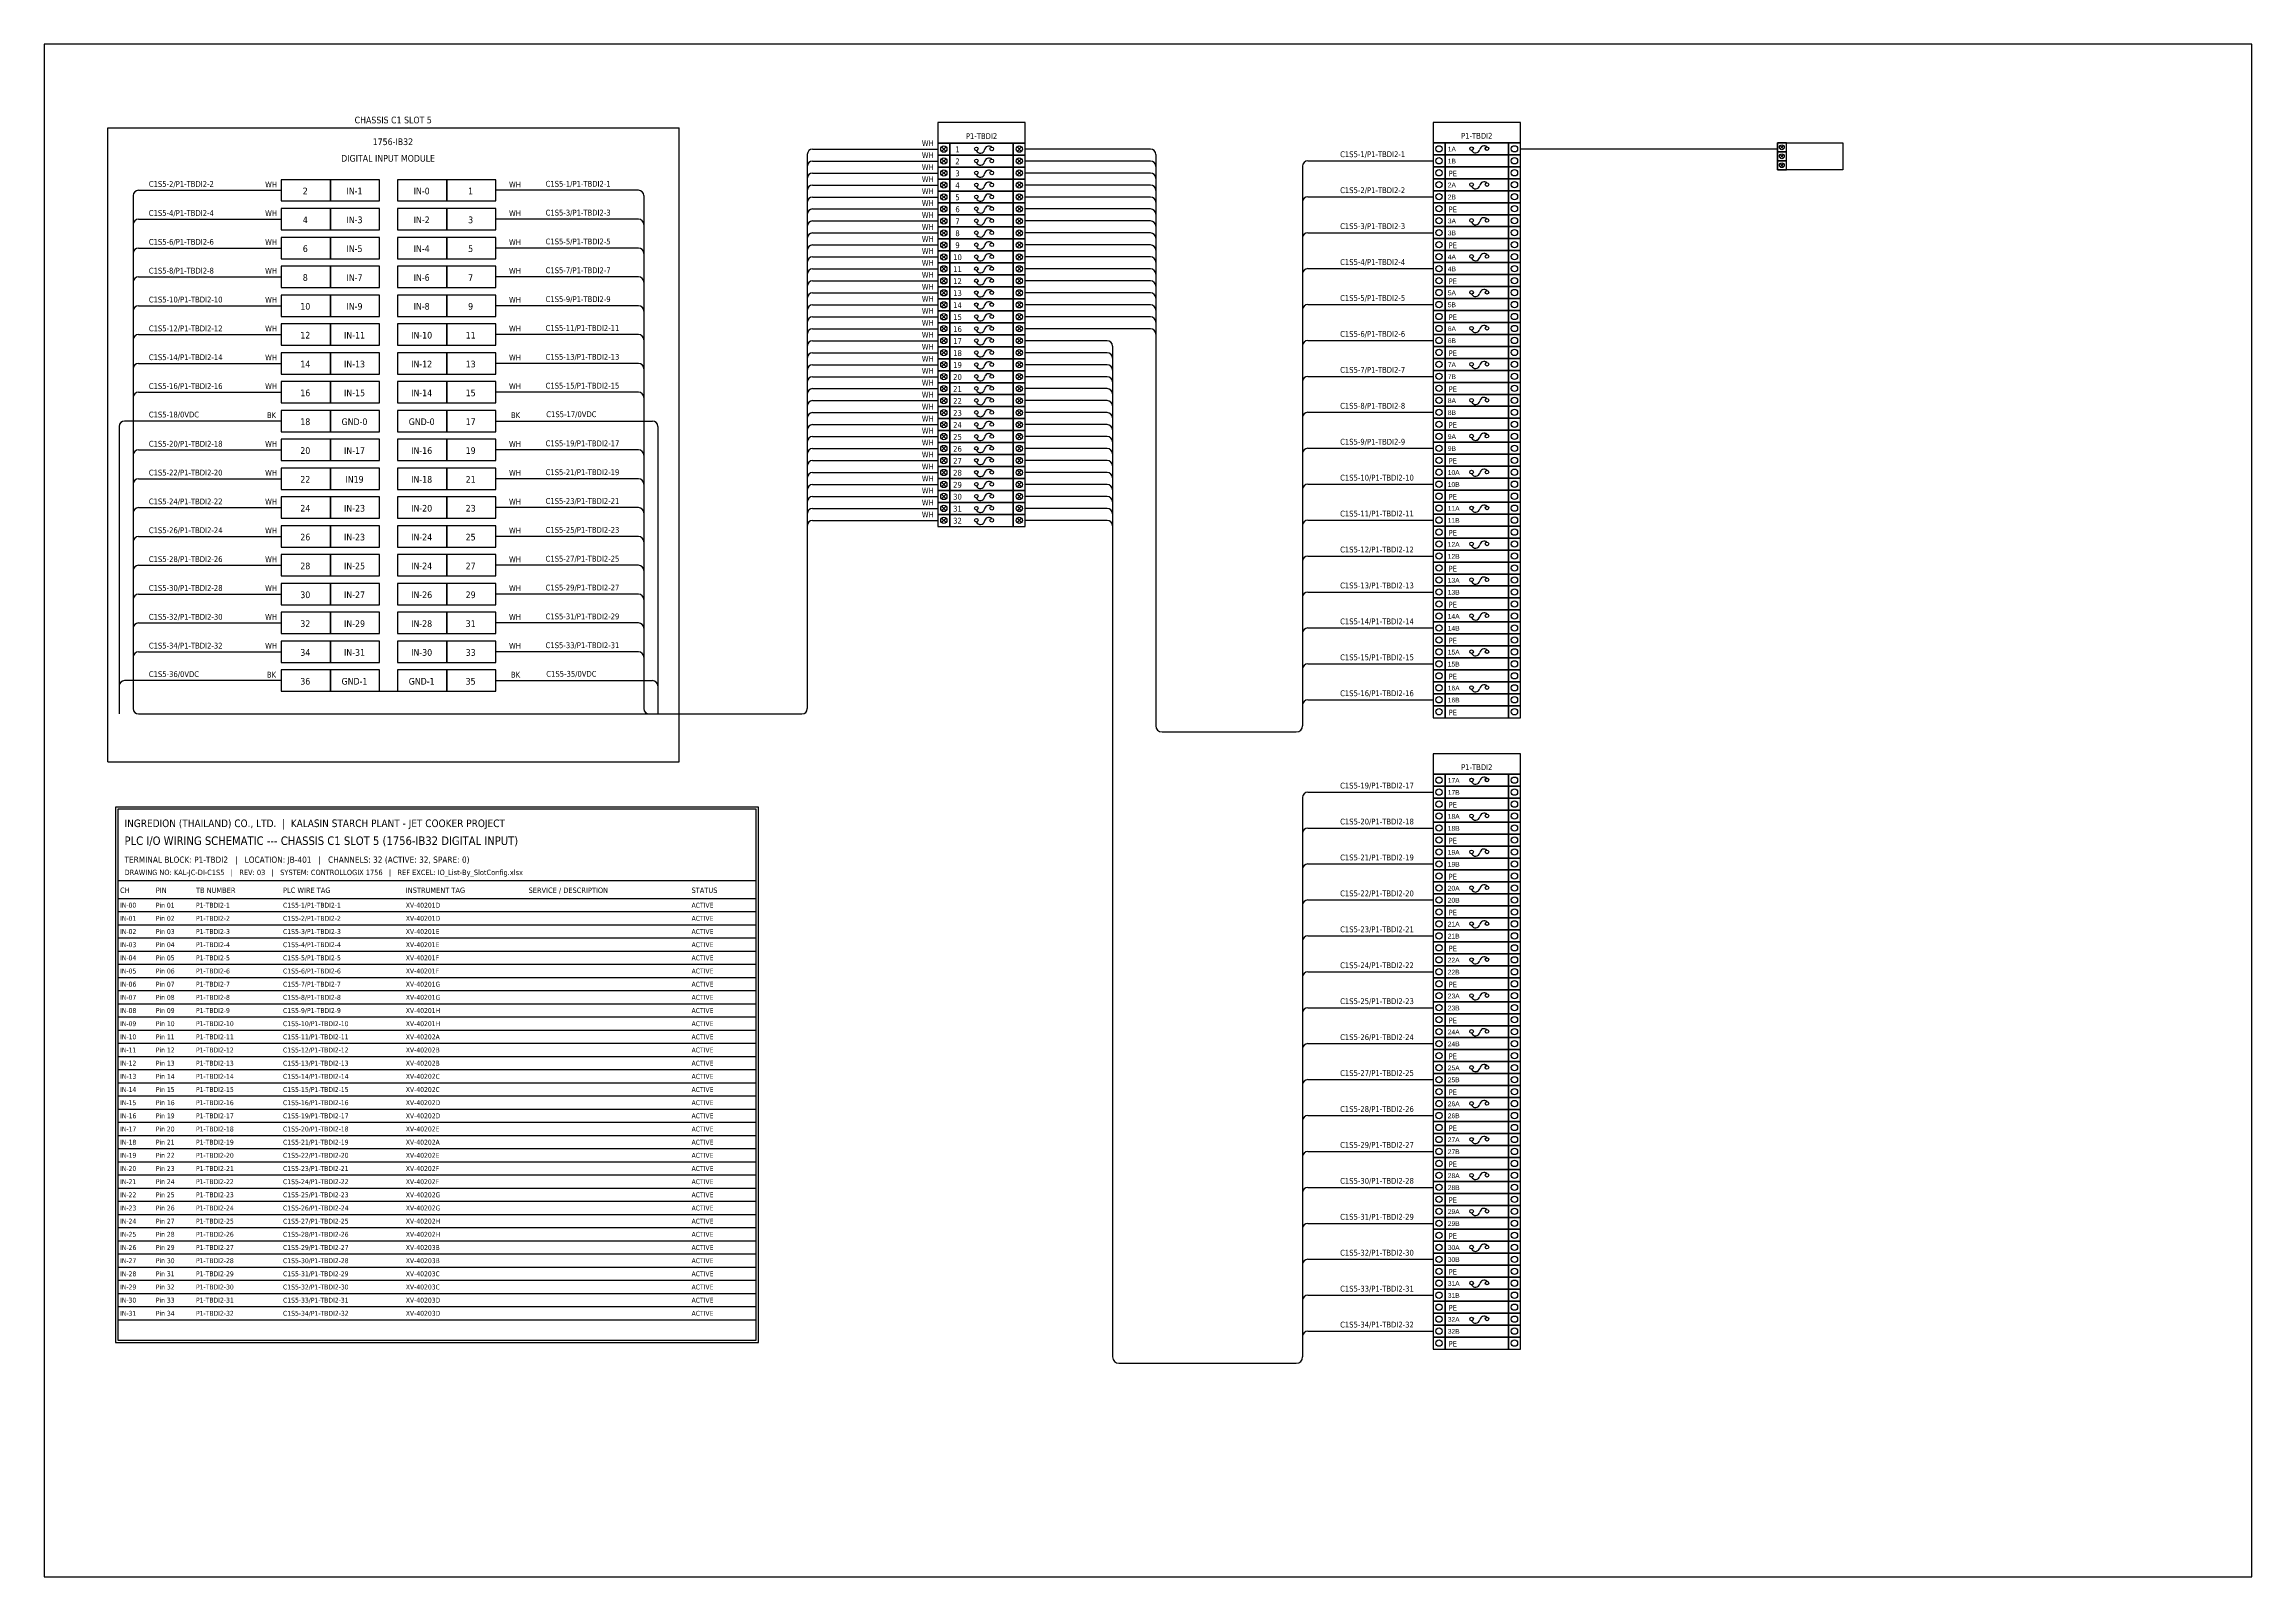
# Model space of a CAD drawing. Header units: millimetres. Extents: x 0 to 98890, y 0 to 68687.
import ezdxf
from ezdxf.enums import TextEntityAlignment as Align

# ---------------------------------------------------------------- set-up
doc = ezdxf.new("R2010")
doc.units = ezdxf.units.MM
for name, color, linetype, lineweight in [('ASHADE', 7, 'Continuous', 25), ('IE-EQUIP', 253, 'Continuous', 25), ('IE-WIRE', 7, 'Continuous', 25), ('power', 7, 'Continuous', 25)]:
    doc.layers.add(name, color=color, linetype=linetype, lineweight=lineweight)
doc.styles.get("Standard").update_dxf_attribs({"font": 'arial.ttf'})
doc.styles.add('Tahoma', font='')
doc.styles.get('Tahoma').set_extended_font_data('Tahoma')

# ---------------------------------------------------------------- blocks, each defined once
blk = doc.blocks.new('Term_Group3')
at = {"color": 1, "ltscale": 25.4}
for points in [[(0, -631), (632, -631), (632, 0), (0, 0)], [(632, -631), (3974, -631), (3974, 0), (632, 0)], [(3974, -631), (4606, -631), (4606, 0), (3974, 0)]]:
    blk.add_lwpolyline(points, close=True, dxfattribs=at)
at = {"color": 7, "ltscale": 25.4}
for points in [[(0, -1263), (632, -1263), (632, -631), (0, -631)], [(632, -1263), (3974, -1263), (3974, -631), (632, -631)], [(3974, -1263), (4606, -1263), (4606, -631), (3974, -631)]]:
    blk.add_lwpolyline(points, close=True, dxfattribs=at)
at = {"color": 1, "ltscale": 25.4}
for centre in [(316, -316), (4290, -316)]:
    blk.add_circle(centre, 166, dxfattribs=at)
at = {"color": 7, "ltscale": 25.4}
for centre in [(316, -947), (4290, -947)]:
    blk.add_circle(centre, 166, dxfattribs=at)
at = {"layer": 'IE-EQUIP', "color": 3, "ltscale": 25.4}
for points in [[(0, -1894), (632, -1894), (632, -1263), (0, -1263)], [(632, -1894), (3974, -1894), (3974, -1263), (632, -1263)], [(3974, -1894), (4606, -1894), (4606, -1263), (3974, -1263)]]:
    blk.add_lwpolyline(points, close=True, dxfattribs=at)
for centre in [(316, -1579), (4290, -1579)]:
    blk.add_circle(centre, 166, dxfattribs=at)
at = {"layer": 'power', "color": 1, "ltscale": 25.4}
for centre in [(2031, -306), (2841, -306)]:
    blk.add_circle(centre, 96.7, dxfattribs=at)
for centre, radius, start, end in [((2238, -301), 230, 206.16337, 346.03827), ((2693, -392), 235, 51.13092, 171.32538)]:
    blk.add_arc(centre, radius, start, end, dxfattribs=at)
for tag, p in [('TERMINAL_A', (778, -455)), ('TERMINAL_B', (778, -1087))]:
    blk.add_attdef(tag, p, '', height=250)
at = {"layer": 'IE-EQUIP', "color": 3, "style": 'Tahoma'}
blk.add_text('PE', height=305.3, dxfattribs=at).set_placement((1037, -1615), align=Align.MIDDLE_CENTER)

msp = doc.modelspace()

# ---------------------------------------------------------------- linework, layer by layer
at = {"color": 1, "ltscale": 25.4}
for p, q in [((40399, 64083), (40200, 63883)), ((40200, 64083), (40399, 63883)), ((40399, 63546), (40200, 63346)), ((40200, 63546), (40399, 63346)), ((43578, 64083), (43777, 63883)), ((43777, 64083), (43578, 63883)), ((43578, 63546), (43777, 63346)), ((43777, 63546), (43578, 63346)), ((40399, 63009), (40200, 62810)), ((40200, 63009), (40399, 62810)), ((40399, 62473), (40200, 62273)), ((40200, 62473), (40399, 62273)), ((43578, 63009), (43777, 62810)), ((43777, 63009), (43578, 62810)), ((43578, 62473), (43777, 62273)), ((43777, 62473), (43578, 62273)), ((40399, 61936), (40200, 61736)), ((40200, 61936), (40399, 61736)), ((40399, 61399), (40200, 61199)), ((40200, 61399), (40399, 61199)), ((43578, 61936), (43777, 61736)), ((43777, 61936), (43578, 61736)), ((43578, 61399), (43777, 61199)), ((43777, 61399), (43578, 61199)), ((40399, 60862), (40200, 60663)), ((40200, 60862), (40399, 60663)), ((40399, 60326), (40200, 60126)), ((40200, 60326), (40399, 60126)), ((43578, 60862), (43777, 60663)), ((43777, 60862), (43578, 60663)), ((43578, 60326), (43777, 60126)), ((43777, 60326), (43578, 60126)), ((40399, 59789), (40200, 59589)), ((40200, 59789), (40399, 59589)), ((43578, 59789), (43777, 59589)), ((43777, 59789), (43578, 59589)), ((40399, 59252), (40200, 59052)), ((40200, 59252), (40399, 59052)), ((40399, 58715), (40200, 58516)), ((40200, 58715), (40399, 58516)), ((43578, 59252), (43777, 59052)), ((43777, 59252), (43578, 59052)), ((43578, 58715), (43777, 58516)), ((43777, 58715), (43578, 58516)), ((40399, 58179), (40200, 57979)), ((40200, 58179), (40399, 57979)), ((40399, 57642), (40200, 57442)), ((40200, 57642), (40399, 57442)), ((43578, 58179), (43777, 57979)), ((43777, 58179), (43578, 57979)), ((43578, 57642), (43777, 57442)), ((43777, 57642), (43578, 57442)), ((40399, 57105), (40200, 56905)), ((40200, 57105), (40399, 56905)), ((40399, 56568), (40200, 56368)), ((40200, 56568), (40399, 56368)), ((43578, 57105), (43777, 56905)), ((43777, 57105), (43578, 56905)), ((43578, 56568), (43777, 56368)), ((43777, 56568), (43578, 56368)), ((40399, 56031), (40200, 55832)), ((40200, 56031), (40399, 55832)), ((40399, 55495), (40200, 55295)), ((40200, 55495), (40399, 55295)), ((43578, 56031), (43777, 55832)), ((43777, 56031), (43578, 55832)), ((43578, 55495), (43777, 55295)), ((43777, 55495), (43578, 55295)), ((40399, 54958), (40200, 54758)), ((40200, 54958), (40399, 54758)), ((40399, 54421), (40200, 54221)), ((40200, 54421), (40399, 54221)), ((43578, 54958), (43777, 54758)), ((43777, 54958), (43578, 54758)), ((43578, 54421), (43777, 54221)), ((43777, 54421), (43578, 54221)), ((40399, 53884), (40200, 53685)), ((40200, 53884), (40399, 53685)), ((43578, 53884), (43777, 53685)), ((43777, 53884), (43578, 53685)), ((40399, 53348), (40200, 53148)), ((40200, 53348), (40399, 53148)), ((40399, 52811), (40200, 52611)), ((40200, 52811), (40399, 52611)), ((43578, 53348), (43777, 53148)), ((43777, 53348), (43578, 53148)), ((43578, 52811), (43777, 52611)), ((43777, 52811), (43578, 52611)), ((40399, 52274), (40200, 52074)), ((40200, 52274), (40399, 52074)), ((40399, 51737), (40200, 51538)), ((40200, 51737), (40399, 51538)), ((43578, 52274), (43777, 52074)), ((43777, 52274), (43578, 52074)), ((43578, 51737), (43777, 51538)), ((43777, 51737), (43578, 51538)), ((40399, 51201), (40200, 51001)), ((40200, 51201), (40399, 51001)), ((40399, 50664), (40200, 50464)), ((40200, 50664), (40399, 50464)), ((43578, 51201), (43777, 51001)), ((43777, 51201), (43578, 51001)), ((43578, 50664), (43777, 50464)), ((43777, 50664), (43578, 50464)), ((40399, 50127), (40200, 49927)), ((40200, 50127), (40399, 49927)), ((40399, 49590), (40200, 49391)), ((40200, 49590), (40399, 49391)), ((43578, 50127), (43777, 49927)), ((43777, 50127), (43578, 49927)), ((43578, 49590), (43777, 49391)), ((43777, 49590), (43578, 49391)), ((40399, 49054), (40200, 48854)), ((40200, 49054), (40399, 48854)), ((40399, 48517), (40200, 48317)), ((40200, 48517), (40399, 48317)), ((43578, 49054), (43777, 48854)), ((43777, 49054), (43578, 48854)), ((43578, 48517), (43777, 48317)), ((43777, 48517), (43578, 48317)), ((40399, 47980), (40200, 47780)), ((40200, 47980), (40399, 47780)), ((43578, 47980), (43777, 47780)), ((43777, 47980), (43578, 47780)), ((40399, 47443), (40200, 47243)), ((40200, 47443), (40399, 47243)), ((43578, 47443), (43777, 47243)), ((43777, 47443), (43578, 47243))]:
    msp.add_line(p, q, dxfattribs=at)
for p, q in [((66128, 63996), (77636, 63996)), ((15025, 39685), (15829, 39685))]:
    msp.add_line(p, q)
at = {"ltscale": 25.4}
for p, q in [((77763, 64138), (77912, 63988)), ((77912, 64138), (77763, 63988)), ((77763, 63735), (77912, 63585)), ((77912, 63735), (77763, 63585)), ((77763, 63333), (77912, 63183)), ((77912, 63333), (77763, 63183))]:
    msp.add_line(p, q, dxfattribs=at)
for points in [[(0, 0), (98890, 0), (98890, 68687), (0, 68687)], [(77636, 64264), (80572, 64264), (80572, 63056), (77636, 63056)]]:
    msp.add_lwpolyline(points, close=True)
at = {"color": 4, "ltscale": 25.4}
for points in [[(40031, 64251), (43946, 64251), (43946, 65169), (40031, 65169)], [(62214, 64264), (66128, 64264), (66128, 65181), (62214, 65181)], [(62214, 35972), (66128, 35972), (66128, 36889), (62214, 36889)]]:
    msp.add_lwpolyline(points, close=True, dxfattribs=at)
at = {"color": 1, "ltscale": 25.4}
for points in [[(40031, 63715), (40568, 63715), (40568, 64251), (40031, 64251)], [(40031, 63178), (40568, 63178), (40568, 63715), (40031, 63715)], [(40568, 63715), (43409, 63715), (43409, 64251), (40568, 64251)], [(40568, 63178), (43409, 63178), (43409, 63715), (40568, 63715)], [(43409, 63715), (43946, 63715), (43946, 64251), (43409, 64251)], [(43409, 63178), (43946, 63178), (43946, 63715), (43409, 63715)], [(40031, 62641), (40568, 62641), (40568, 63178), (40031, 63178)], [(40031, 62104), (40568, 62104), (40568, 62641), (40031, 62641)], [(40568, 62641), (43409, 62641), (43409, 63178), (40568, 63178)], [(40568, 62104), (43409, 62104), (43409, 62641), (40568, 62641)], [(43409, 62641), (43946, 62641), (43946, 63178), (43409, 63178)], [(43409, 62104), (43946, 62104), (43946, 62641), (43409, 62641)], [(40031, 61568), (40568, 61568), (40568, 62104), (40031, 62104)], [(40031, 61031), (40568, 61031), (40568, 61568), (40031, 61568)], [(40568, 61568), (43409, 61568), (43409, 62104), (40568, 62104)], [(40568, 61031), (43409, 61031), (43409, 61568), (40568, 61568)], [(43409, 61568), (43946, 61568), (43946, 62104), (43409, 62104)], [(43409, 61031), (43946, 61031), (43946, 61568), (43409, 61568)], [(40031, 60494), (40568, 60494), (40568, 61031), (40031, 61031)], [(40031, 59957), (40568, 59957), (40568, 60494), (40031, 60494)], [(40568, 60494), (43409, 60494), (43409, 61031), (40568, 61031)], [(40568, 59957), (43409, 59957), (43409, 60494), (40568, 60494)], [(43409, 60494), (43946, 60494), (43946, 61031), (43409, 61031)], [(43409, 59957), (43946, 59957), (43946, 60494), (43409, 60494)], [(40031, 59421), (40568, 59421), (40568, 59957), (40031, 59957)], [(40031, 58884), (40568, 58884), (40568, 59421), (40031, 59421)], [(40568, 59421), (43409, 59421), (43409, 59957), (40568, 59957)], [(40568, 58884), (43409, 58884), (43409, 59421), (40568, 59421)], [(43409, 59421), (43946, 59421), (43946, 59957), (43409, 59957)], [(43409, 58884), (43946, 58884), (43946, 59421), (43409, 59421)], [(40031, 58347), (40568, 58347), (40568, 58884), (40031, 58884)], [(40031, 57810), (40568, 57810), (40568, 58347), (40031, 58347)], [(40568, 58347), (43409, 58347), (43409, 58884), (40568, 58884)], [(40568, 57810), (43409, 57810), (43409, 58347), (40568, 58347)], [(43409, 58347), (43946, 58347), (43946, 58884), (43409, 58884)], [(43409, 57810), (43946, 57810), (43946, 58347), (43409, 58347)], [(40031, 57274), (40568, 57274), (40568, 57810), (40031, 57810)], [(40568, 57274), (43409, 57274), (43409, 57810), (40568, 57810)], [(43409, 57274), (43946, 57274), (43946, 57810), (43409, 57810)], [(40031, 56737), (40568, 56737), (40568, 57274), (40031, 57274)], [(40031, 56200), (40568, 56200), (40568, 56737), (40031, 56737)], [(40568, 56737), (43409, 56737), (43409, 57274), (40568, 57274)], [(40568, 56200), (43409, 56200), (43409, 56737), (40568, 56737)], [(43409, 56737), (43946, 56737), (43946, 57274), (43409, 57274)], [(43409, 56200), (43946, 56200), (43946, 56737), (43409, 56737)], [(40031, 55663), (40568, 55663), (40568, 56200), (40031, 56200)], [(40031, 55126), (40568, 55126), (40568, 55663), (40031, 55663)], [(40568, 55663), (43409, 55663), (43409, 56200), (40568, 56200)], [(40568, 55126), (43409, 55126), (43409, 55663), (40568, 55663)], [(43409, 55663), (43946, 55663), (43946, 56200), (43409, 56200)], [(43409, 55126), (43946, 55126), (43946, 55663), (43409, 55663)], [(40031, 54590), (40568, 54590), (40568, 55126), (40031, 55126)], [(40031, 54053), (40568, 54053), (40568, 54590), (40031, 54590)], [(40568, 54590), (43409, 54590), (43409, 55126), (40568, 55126)], [(40568, 54053), (43409, 54053), (43409, 54590), (40568, 54590)], [(43409, 54590), (43946, 54590), (43946, 55126), (43409, 55126)], [(43409, 54053), (43946, 54053), (43946, 54590), (43409, 54590)], [(40031, 53516), (40568, 53516), (40568, 54053), (40031, 54053)], [(40031, 52979), (40568, 52979), (40568, 53516), (40031, 53516)], [(40568, 53516), (43409, 53516), (43409, 54053), (40568, 54053)], [(40568, 52979), (43409, 52979), (43409, 53516), (40568, 53516)], [(43409, 53516), (43946, 53516), (43946, 54053), (43409, 54053)], [(43409, 52979), (43946, 52979), (43946, 53516), (43409, 53516)], [(40031, 52443), (40568, 52443), (40568, 52979), (40031, 52979)], [(40031, 51906), (40568, 51906), (40568, 52443), (40031, 52443)], [(40568, 52443), (43409, 52443), (43409, 52979), (40568, 52979)], [(40568, 51906), (43409, 51906), (43409, 52443), (40568, 52443)], [(43409, 52443), (43946, 52443), (43946, 52979), (43409, 52979)], [(43409, 51906), (43946, 51906), (43946, 52443), (43409, 52443)], [(40031, 51369), (40568, 51369), (40568, 51906), (40031, 51906)], [(40568, 51369), (43409, 51369), (43409, 51906), (40568, 51906)], [(43409, 51369), (43946, 51369), (43946, 51906), (43409, 51906)], [(40031, 50832), (40568, 50832), (40568, 51369), (40031, 51369)], [(40031, 50296), (40568, 50296), (40568, 50832), (40031, 50832)], [(40568, 50832), (43409, 50832), (43409, 51369), (40568, 51369)], [(40568, 50296), (43409, 50296), (43409, 50832), (40568, 50832)], [(43409, 50832), (43946, 50832), (43946, 51369), (43409, 51369)], [(43409, 50296), (43946, 50296), (43946, 50832), (43409, 50832)], [(40031, 49759), (40568, 49759), (40568, 50296), (40031, 50296)], [(40031, 49222), (40568, 49222), (40568, 49759), (40031, 49759)], [(40568, 49759), (43409, 49759), (43409, 50296), (40568, 50296)], [(40568, 49222), (43409, 49222), (43409, 49759), (40568, 49759)], [(43409, 49759), (43946, 49759), (43946, 50296), (43409, 50296)], [(43409, 49222), (43946, 49222), (43946, 49759), (43409, 49759)], [(40031, 48685), (40568, 48685), (40568, 49222), (40031, 49222)], [(40031, 48148), (40568, 48148), (40568, 48685), (40031, 48685)], [(40568, 48685), (43409, 48685), (43409, 49222), (40568, 49222)], [(40568, 48148), (43409, 48148), (43409, 48685), (40568, 48685)], [(43409, 48685), (43946, 48685), (43946, 49222), (43409, 49222)], [(43409, 48148), (43946, 48148), (43946, 48685), (43409, 48685)], [(40031, 47612), (40568, 47612), (40568, 48148), (40031, 48148)], [(40031, 47075), (40568, 47075), (40568, 47612), (40031, 47612)], [(40568, 47612), (43409, 47612), (43409, 48148), (40568, 48148)], [(40568, 47075), (43409, 47075), (43409, 47612), (40568, 47612)], [(43409, 47612), (43946, 47612), (43946, 48148), (43409, 48148)], [(43409, 47075), (43946, 47075), (43946, 47612), (43409, 47612)]]:
    msp.add_lwpolyline(points, close=True, dxfattribs=at)
at = {"ltscale": 25.4}
for points in [[(77636, 63862), (78039, 63862), (78039, 64264), (77636, 64264)], [(77636, 63459), (78039, 63459), (78039, 63862), (77636, 63862)], [(77636, 63056), (78039, 63056), (78039, 63459), (77636, 63459)]]:
    msp.add_lwpolyline(points, close=True, dxfattribs=at)
at = {"color": 1, "ltscale": 25.4}
for centre in [(40299, 63983), (40299, 63446), (43678, 63983), (43678, 63446), (40299, 62910), (40299, 62373), (43678, 62910), (43678, 62373), (40299, 61836), (40299, 61299), (43678, 61836), (43678, 61299), (40299, 60762), (40299, 60226), (43678, 60762), (43678, 60226), (40299, 59689), (43678, 59689), (40299, 59152), (40299, 58615), (43678, 59152), (43678, 58615), (40299, 58079), (40299, 57542), (43678, 58079), (43678, 57542), (40299, 57005), (40299, 56468), (43678, 57005), (43678, 56468), (40299, 55932), (40299, 55395), (43678, 55932), (43678, 55395), (40299, 54858), (40299, 54321), (43678, 54858), (43678, 54321), (40299, 53785), (43678, 53785), (40299, 53248), (40299, 52711), (43678, 53248), (43678, 52711), (40299, 52174), (40299, 51637), (43678, 52174), (43678, 51637), (40299, 51101), (40299, 50564), (43678, 51101), (43678, 50564), (40299, 50027), (40299, 49490), (43678, 50027), (43678, 49490), (40299, 48954), (40299, 48417), (43678, 48954), (43678, 48417), (40299, 47880), (40299, 47343), (43678, 47880), (43678, 47343)]:
    msp.add_circle(centre, 141, dxfattribs=at)
at = {"ltscale": 25.4}
for centre in [(77837, 64063), (77837, 63660), (77837, 63258)]:
    msp.add_circle(centre, 106, dxfattribs=at)
at = {"layer": 'ASHADE', "color": 2, "linetype": 'Continuous', "ltscale": 4762.5}
for p, q in [((2852, 36526), (2852, 64941)), ((2852, 64941), (28451, 64941)), ((28451, 36526), (28451, 64941)), ((2852, 36526), (28451, 36526))]:
    msp.add_line(p, q, dxfattribs=at)
at = {"layer": 'ASHADE', "color": 7}
for p, q in [((3300, 31200), (31900, 31200)), ((3300, 30400), (31900, 30400))]:
    msp.add_line(p, q, dxfattribs=at)
at = {"layer": 'ASHADE', "color": 8}
for p, q in [((3300, 29810), (31900, 29810)), ((3300, 29220), (31900, 29220)), ((3300, 28630), (31900, 28630)), ((3300, 28040), (31900, 28040)), ((3300, 27450), (31900, 27450)), ((3300, 26860), (31900, 26860)), ((3300, 26270), (31900, 26270)), ((3300, 25680), (31900, 25680)), ((3300, 25090), (31900, 25090)), ((3300, 24500), (31900, 24500)), ((3300, 23910), (31900, 23910)), ((3300, 23320), (31900, 23320)), ((3300, 22730), (31900, 22730)), ((3300, 22140), (31900, 22140)), ((3300, 21550), (31900, 21550)), ((3300, 20960), (31900, 20960)), ((3300, 20370), (31900, 20370)), ((3300, 19780), (31900, 19780)), ((3300, 19190), (31900, 19190)), ((3300, 18600), (31900, 18600)), ((3300, 18010), (31900, 18010)), ((3300, 17420), (31900, 17420)), ((3300, 16830), (31900, 16830)), ((3300, 16240), (31900, 16240)), ((3300, 15650), (31900, 15650)), ((3300, 15060), (31900, 15060)), ((3300, 14470), (31900, 14470)), ((3300, 13880), (31900, 13880)), ((3300, 13290), (31900, 13290)), ((3300, 12700), (31900, 12700)), ((3300, 12110), (31900, 12110)), ((3300, 11520), (31900, 11520))]:
    msp.add_line(p, q, dxfattribs=at)
at = {"layer": 'ASHADE', "color": 7}
for points in [[(3200, 10500), (32000, 10500), (32000, 34500), (3200, 34500), (3200, 10500)], [(3300, 10600), (31900, 10600), (31900, 34400), (3300, 34400), (3300, 10600)]]:
    msp.add_lwpolyline(points, dxfattribs=at)
at = {"layer": 'IE-EQUIP', "linetype": 'Continuous', "ltscale": 25.4}
for points in [[(10616, 61658), (12821, 61658), (12821, 62613), (10616, 62613)], [(12821, 61658), (15025, 61658), (15025, 62613), (12821, 62613)], [(15829, 61658), (18033, 61658), (18033, 62613), (15829, 62613)], [(18033, 61658), (20237, 61658), (20237, 62613), (18033, 62613)], [(10616, 60365), (12821, 60365), (12821, 61321), (10616, 61321)], [(12821, 60365), (15025, 60365), (15025, 61321), (12821, 61321)], [(15829, 60365), (18033, 60365), (18033, 61321), (15829, 61321)], [(18033, 60365), (20237, 60365), (20237, 61321), (18033, 61321)], [(10616, 59073), (12821, 59073), (12821, 60028), (10616, 60028)], [(12821, 59073), (15025, 59073), (15025, 60028), (12821, 60028)], [(15829, 59073), (18033, 59073), (18033, 60028), (15829, 60028)], [(18033, 59073), (20237, 59073), (20237, 60028), (18033, 60028)], [(10616, 57780), (12821, 57780), (12821, 58736), (10616, 58736)], [(12821, 57780), (15025, 57780), (15025, 58736), (12821, 58736)], [(15829, 57780), (18033, 57780), (18033, 58736), (15829, 58736)], [(18033, 57780), (20237, 57780), (20237, 58736), (18033, 58736)], [(10616, 56488), (12821, 56488), (12821, 57443), (10616, 57443)], [(12821, 56488), (15025, 56488), (15025, 57443), (12821, 57443)], [(15829, 56488), (18033, 56488), (18033, 57443), (15829, 57443)], [(18033, 56488), (20237, 56488), (20237, 57443), (18033, 57443)], [(10616, 55195), (12821, 55195), (12821, 56151), (10616, 56151)], [(12821, 55195), (15025, 55195), (15025, 56151), (12821, 56151)], [(15829, 55195), (18033, 55195), (18033, 56151), (15829, 56151)], [(18033, 55195), (20237, 55195), (20237, 56151), (18033, 56151)], [(10616, 53903), (12821, 53903), (12821, 54858), (10616, 54858)], [(12821, 53903), (15025, 53903), (15025, 54858), (12821, 54858)], [(15829, 53903), (18033, 53903), (18033, 54858), (15829, 54858)], [(18033, 53903), (20237, 53903), (20237, 54858), (18033, 54858)], [(10616, 52610), (12821, 52610), (12821, 53566), (10616, 53566)], [(12821, 52610), (15025, 52610), (15025, 53566), (12821, 53566)], [(15829, 52610), (18033, 52610), (18033, 53566), (15829, 53566)], [(18033, 52610), (20237, 52610), (20237, 53566), (18033, 53566)], [(10616, 51318), (12821, 51318), (12821, 52273), (10616, 52273)], [(12821, 51318), (15025, 51318), (15025, 52273), (12821, 52273)], [(15829, 51318), (18033, 51318), (18033, 52273), (15829, 52273)], [(18033, 51318), (20237, 51318), (20237, 52273), (18033, 52273)], [(10616, 50025), (12821, 50025), (12821, 50981), (10616, 50981)], [(12821, 50025), (15025, 50025), (15025, 50981), (12821, 50981)], [(15829, 50025), (18033, 50025), (18033, 50981), (15829, 50981)], [(18033, 50025), (20237, 50025), (20237, 50981), (18033, 50981)], [(10616, 48733), (12821, 48733), (12821, 49688), (10616, 49688)], [(12821, 48733), (15025, 48733), (15025, 49688), (12821, 49688)], [(15829, 48733), (18033, 48733), (18033, 49688), (15829, 49688)], [(18033, 48733), (20237, 48733), (20237, 49688), (18033, 49688)], [(10616, 47440), (12821, 47440), (12821, 48396), (10616, 48396)], [(12821, 47440), (15025, 47440), (15025, 48396), (12821, 48396)], [(15829, 47440), (18033, 47440), (18033, 48396), (15829, 48396)], [(18033, 47440), (20237, 47440), (20237, 48396), (18033, 48396)], [(10616, 46147), (12821, 46147), (12821, 47103), (10616, 47103)], [(12821, 46147), (15025, 46147), (15025, 47103), (12821, 47103)], [(15829, 46147), (18033, 46147), (18033, 47103), (15829, 47103)], [(18033, 46147), (20237, 46147), (20237, 47103), (18033, 47103)], [(10616, 44855), (12821, 44855), (12821, 45811), (10616, 45811)], [(12821, 44855), (15025, 44855), (15025, 45811), (12821, 45811)], [(15829, 44855), (18033, 44855), (18033, 45811), (15829, 45811)], [(18033, 44855), (20237, 44855), (20237, 45811), (18033, 45811)], [(10616, 43562), (12821, 43562), (12821, 44518), (10616, 44518)], [(12821, 43562), (15025, 43562), (15025, 44518), (12821, 44518)], [(15829, 43562), (18033, 43562), (18033, 44518), (15829, 44518)], [(18033, 43562), (20237, 43562), (20237, 44518), (18033, 44518)], [(10616, 42270), (12821, 42270), (12821, 43226), (10616, 43226)], [(12821, 42270), (15025, 42270), (15025, 43226), (12821, 43226)], [(15829, 42270), (18033, 42270), (18033, 43226), (15829, 43226)], [(18033, 42270), (20237, 42270), (20237, 43226), (18033, 43226)], [(10616, 40977), (12821, 40977), (12821, 41933), (10616, 41933)], [(12821, 40977), (15025, 40977), (15025, 41933), (12821, 41933)], [(15829, 40977), (18033, 40977), (18033, 41933), (15829, 41933)], [(18033, 40977), (20237, 40977), (20237, 41933), (18033, 41933)], [(10616, 39685), (12821, 39685), (12821, 40641), (10616, 40641)], [(12821, 39685), (15025, 39685), (15025, 40641), (12821, 40641)], [(15829, 39685), (18033, 39685), (18033, 40641), (15829, 40641)], [(18033, 39685), (20237, 39685), (20237, 40641), (18033, 40641)]]:
    msp.add_lwpolyline(points, close=True, dxfattribs=at)
at = {"layer": 'IE-WIRE', "color": 4, "ltscale": 25.4}
for p, q in [((34184, 63745), (34184, 38908)), ((34422, 63983), (40031, 63983)), ((34422, 63446), (40031, 63446)), ((49555, 63983), (43946, 63983)), ((49555, 63446), (43946, 63446)), ((49793, 63745), (49793, 38145)), ((56605, 63459), (62214, 63459)), ((56605, 63459), (62214, 63459)), ((34422, 62910), (40031, 62910)), ((34422, 62373), (40031, 62373)), ((49555, 62910), (43946, 62910)), ((49555, 62373), (43946, 62373)), ((56367, 63221), (56367, 38145)), ((3990, 61897), (3990, 38908)), ((4229, 62136), (10616, 62136)), ((26625, 62136), (20237, 62136)), ((26864, 61897), (26864, 38908)), ((34422, 61836), (40031, 61836)), ((49555, 61836), (43946, 61836)), ((56605, 61849), (62214, 61849)), ((56605, 61849), (62214, 61849)), ((4229, 60843), (10616, 60843)), ((26625, 60843), (20237, 60843)), ((34422, 61299), (40031, 61299)), ((34422, 60762), (40031, 60762)), ((49555, 61299), (43946, 61299)), ((49555, 60762), (43946, 60762)), ((4229, 59551), (10616, 59551)), ((26625, 59551), (20237, 59551)), ((34422, 60226), (40031, 60226)), ((34422, 59689), (40031, 59689)), ((49555, 60226), (43946, 60226)), ((49555, 59689), (43946, 59689)), ((56605, 60238), (62214, 60238)), ((56605, 60238), (62214, 60238)), ((34422, 59152), (40031, 59152)), ((34422, 58615), (40031, 58615)), ((49555, 59152), (43946, 59152)), ((49555, 58615), (43946, 58615)), ((56605, 58628), (62214, 58628)), ((56605, 58628), (62214, 58628)), ((4229, 58258), (10616, 58258)), ((26625, 58258), (20237, 58258)), ((34422, 58079), (40031, 58079)), ((34422, 57542), (40031, 57542)), ((49555, 58079), (43946, 58079)), ((49555, 57542), (43946, 57542)), ((4229, 56966), (10616, 56966)), ((26625, 56966), (20237, 56966)), ((34422, 57005), (40031, 57005)), ((34422, 56468), (40031, 56468)), ((49555, 57005), (43946, 57005)), ((49555, 56468), (43946, 56468)), ((56605, 57018), (62214, 57018)), ((56605, 57018), (62214, 57018)), ((4229, 55673), (10616, 55673)), ((26625, 55673), (20237, 55673)), ((34422, 55932), (40031, 55932)), ((34422, 55395), (40031, 55395)), ((49555, 55932), (43946, 55932)), ((47619, 55395), (43946, 55395)), ((56605, 55407), (62214, 55407)), ((56605, 55407), (62214, 55407)), ((34422, 54858), (40031, 54858)), ((47619, 54858), (43946, 54858)), ((47857, 55157), (47857, 9853)), ((4229, 54380), (10616, 54380)), ((26625, 54380), (20237, 54380)), ((34422, 54321), (40031, 54321)), ((34422, 53785), (40031, 53785)), ((47619, 54321), (43946, 54321)), ((47619, 53785), (43946, 53785)), ((56605, 53797), (62214, 53797)), ((56605, 53797), (62214, 53797)), ((4229, 53088), (10616, 53088)), ((26625, 53088), (20237, 53088)), ((34422, 53248), (40031, 53248)), ((34422, 52711), (40031, 52711)), ((47619, 53248), (43946, 53248)), ((47619, 52711), (43946, 52711)), ((34422, 52174), (40031, 52174)), ((34422, 51637), (40031, 51637)), ((47619, 52174), (43946, 52174)), ((47619, 51637), (43946, 51637)), ((56605, 52187), (62214, 52187)), ((56605, 52187), (62214, 52187)), ((4229, 50503), (10616, 50503)), ((26625, 50503), (20237, 50503)), ((34422, 51101), (40031, 51101)), ((34422, 50564), (40031, 50564)), ((47619, 51101), (43946, 51101)), ((47619, 50564), (43946, 50564)), ((56605, 50577), (62214, 50577)), ((56605, 50577), (62214, 50577)), ((34422, 50027), (40031, 50027)), ((34422, 49490), (40031, 49490)), ((47619, 50027), (43946, 50027)), ((47619, 49490), (43946, 49490)), ((4229, 49210), (10616, 49210)), ((26625, 49210), (20237, 49210)), ((34422, 48954), (40031, 48954)), ((47619, 48954), (43946, 48954)), ((56605, 48966), (62214, 48966)), ((56605, 48966), (62214, 48966)), ((4229, 47918), (10616, 47918)), ((26625, 47918), (20237, 47918)), ((34422, 48417), (40031, 48417)), ((34422, 47880), (40031, 47880)), ((47619, 48417), (43946, 48417)), ((47619, 47880), (43946, 47880)), ((4229, 46625), (10616, 46625)), ((26625, 46625), (20237, 46625)), ((34422, 47343), (40031, 47343)), ((47619, 47343), (43946, 47343)), ((56605, 47356), (62214, 47356)), ((56605, 47356), (62214, 47356)), ((56605, 45746), (62214, 45746)), ((56605, 45746), (62214, 45746)), ((4229, 45333), (10616, 45333)), ((26625, 45333), (20237, 45333)), ((4229, 44040), (10616, 44040)), ((26625, 44040), (20237, 44040)), ((56605, 44135), (62214, 44135)), ((56605, 44135), (62214, 44135)), ((4229, 42748), (10616, 42748)), ((26625, 42748), (20237, 42748)), ((56605, 42525), (62214, 42525)), ((56605, 42525), (62214, 42525)), ((4229, 41455), (10616, 41455)), ((26625, 41455), (20237, 41455)), ((56605, 40915), (62214, 40915)), ((56605, 40915), (62214, 40915)), ((56605, 39305), (62214, 39305)), ((56605, 39305), (62214, 39305)), ((56367, 34929), (56367, 9853)), ((56605, 35167), (62214, 35167)), ((56605, 35167), (62214, 35167)), ((56605, 33556), (62214, 33556)), ((56605, 33556), (62214, 33556)), ((56605, 31946), (62214, 31946)), ((56605, 31946), (62214, 31946)), ((56605, 30336), (62214, 30336)), ((56605, 30336), (62214, 30336)), ((56605, 28726), (62214, 28726)), ((56605, 28726), (62214, 28726)), ((56605, 27115), (62214, 27115)), ((56605, 27115), (62214, 27115)), ((56605, 25505), (62214, 25505)), ((56605, 25505), (62214, 25505)), ((56605, 23895), (62214, 23895)), ((56605, 23895), (62214, 23895)), ((56605, 22284), (62214, 22284)), ((56605, 22284), (62214, 22284)), ((56605, 20674), (62214, 20674)), ((56605, 20674), (62214, 20674)), ((56605, 19064), (62214, 19064)), ((56605, 19064), (62214, 19064)), ((56605, 17454), (62214, 17454)), ((56605, 17454), (62214, 17454)), ((56605, 15843), (62214, 15843)), ((56605, 15843), (62214, 15843)), ((56605, 14233), (62214, 14233)), ((56605, 14233), (62214, 14233)), ((56605, 12623), (62214, 12623)), ((56605, 12623), (62214, 12623)), ((56605, 11012), (62214, 11012)), ((56605, 11012), (62214, 11012))]:
    msp.add_line(p, q, dxfattribs=at)
at = {"layer": 'IE-WIRE', "color": 7, "ltscale": 25.4}
for p, q in [((3363, 51557), (3363, 38670)), ((10616, 51795), (3601, 51795)), ((20237, 51795), (27253, 51795)), ((27491, 51557), (27491, 38670)), ((10616, 40163), (3601, 40163)), ((20237, 40163), (27253, 40163))]:
    msp.add_line(p, q, dxfattribs=at)
at = {"layer": 'IE-WIRE', "color": 4}
for p, q in [((4228, 38670), (33946, 38670)), ((50073, 37865), (56087, 37865)), ((48137, 9573), (56087, 9573))]:
    msp.add_line(p, q, dxfattribs=at)
at = {"layer": 'IE-WIRE', "color": 4, "ltscale": 25.4}
for centre, radius, start, end in [((34422, 63745), 238, 90, 180), ((34422, 63208), 238, 90, 180), ((49555, 63745), 238, 0, 90), ((49555, 63208), 238, 0, 90), ((56605, 63221), 238, 90, 180), ((34422, 62672), 238, 90, 180), ((34422, 62135), 238, 90, 180), ((49555, 62672), 238, 0, 90), ((49555, 62135), 238, 0, 90), ((4229, 61897), 239, 90, 180), ((26625, 61897), 239, 0, 90), ((34422, 61598), 238, 90, 180), ((49555, 61598), 238, 0, 90), ((56605, 61611), 238, 90, 180), ((4229, 60604), 239, 90, 180), ((26625, 60604), 239, 0, 90), ((34422, 61061), 238, 90, 180), ((34422, 60524), 238, 90, 180), ((49555, 61061), 238, 0, 90), ((49555, 60524), 238, 0, 90), ((4229, 59312), 239, 90, 180), ((26625, 59312), 239, 0, 90), ((34422, 59988), 238, 90, 180), ((34422, 59451), 238, 90, 180), ((49555, 59988), 238, 0, 90), ((49555, 59451), 238, 0, 90), ((56605, 60000), 238, 90, 180), ((34422, 58914), 238, 90, 180), ((34422, 58377), 238, 90, 180), ((49555, 58914), 238, 0, 90), ((49555, 58377), 238, 0, 90), ((56605, 58390), 238, 90, 180), ((4229, 58019), 239, 90, 180), ((26625, 58019), 239, 0, 90), ((34422, 57841), 238, 90, 180), ((34422, 57304), 238, 90, 180), ((49555, 57841), 238, 0, 90), ((49555, 57304), 238, 0, 90), ((4229, 56727), 239, 90, 180), ((26625, 56727), 239, 0, 90), ((34422, 56767), 238, 90, 180), ((34422, 56230), 238, 90, 180), ((49555, 56767), 238, 0, 90), ((49555, 56230), 238, 0, 90), ((56605, 56780), 238, 90, 180), ((4229, 55434), 239, 90, 180), ((26625, 55434), 239, 0, 90), ((34422, 55694), 238, 90, 180), ((34422, 55157), 238, 90, 180), ((47619, 55157), 238, 0, 90), ((49555, 55694), 238, 0, 90), ((56605, 55169), 238, 90, 180), ((34422, 54620), 238, 90, 180), ((47619, 54620), 238, 0, 90), ((4229, 54142), 239, 90, 180), ((26625, 54142), 239, 0, 90), ((34422, 54083), 238, 90, 180), ((34422, 53547), 238, 90, 180), ((47619, 54083), 238, 0, 90), ((47619, 53547), 238, 0, 90), ((56605, 53559), 238, 90, 180), ((4229, 52849), 239, 90, 180), ((26625, 52849), 239, 0, 90), ((34422, 53010), 238, 90, 180), ((34422, 52473), 238, 90, 180), ((47619, 53010), 238, 0, 90), ((47619, 52473), 238, 0, 90), ((34422, 51936), 238, 90, 180), ((34422, 51399), 238, 90, 180), ((47619, 51936), 238, 0, 90), ((47619, 51399), 238, 0, 90), ((56605, 51949), 238, 90, 180), ((4229, 50264), 239, 90, 180), ((26625, 50264), 239, 0, 90), ((34422, 50863), 238, 90, 180), ((34422, 50326), 238, 90, 180), ((47619, 50863), 238, 0, 90), ((47619, 50326), 238, 0, 90), ((56605, 50339), 238, 90, 180), ((34422, 49789), 238, 90, 180), ((34422, 49252), 238, 90, 180), ((47619, 49789), 238, 0, 90), ((47619, 49252), 238, 0, 90), ((4229, 48971), 239, 90, 180), ((26625, 48971), 239, 0, 90), ((34422, 48716), 238, 90, 180), ((47619, 48716), 238, 0, 90), ((56605, 48728), 238, 90, 180), ((4229, 47679), 239, 90, 180), ((26625, 47679), 239, 0, 90), ((34422, 48179), 238, 90, 180), ((34422, 47642), 238, 90, 180), ((47619, 48179), 238, 0, 90), ((47619, 47642), 238, 0, 90), ((4229, 46386), 239, 90, 180), ((26625, 46386), 239, 0, 90), ((34422, 47105), 238, 90, 180), ((47619, 47105), 238, 0, 90), ((56605, 47118), 238, 90, 180), ((56605, 45508), 238, 90, 180), ((4229, 45094), 239, 90, 180), ((26625, 45094), 239, 0, 90), ((4229, 43801), 239, 90, 180), ((26625, 43801), 239, 0, 90), ((56605, 43897), 238, 90, 180), ((4229, 42509), 239, 90, 180), ((26625, 42509), 239, 0, 90), ((56605, 42287), 238, 90, 180), ((4229, 41216), 239, 90, 180), ((26625, 41216), 239, 0, 90), ((56605, 40677), 238, 90, 180), ((56605, 39067), 238, 90, 180), ((56605, 34929), 238, 90, 180), ((56605, 33318), 238, 90, 180), ((56605, 31708), 238, 90, 180), ((56605, 30098), 238, 90, 180), ((56605, 28488), 238, 90, 180), ((56605, 26877), 238, 90, 180), ((56605, 25267), 238, 90, 180), ((56605, 23657), 238, 90, 180), ((56605, 22046), 238, 90, 180), ((56605, 20436), 238, 90, 180), ((56605, 18826), 238, 90, 180), ((56605, 17216), 238, 90, 180), ((56605, 15605), 238, 90, 180), ((56605, 13995), 238, 90, 180), ((56605, 12385), 238, 90, 180), ((56605, 10774), 238, 90, 180)]:
    msp.add_arc(centre, radius, start, end, dxfattribs=at)
at = {"layer": 'IE-WIRE', "color": 7, "ltscale": 25.4}
for centre, start, end in [((3601, 51557), 90, 180), ((27253, 51557), 0, 90), ((3601, 39925), 90, 180), ((27253, 39925), 0, 90)]:
    msp.add_arc(centre, 238, start, end, dxfattribs=at)
at = {"layer": 'IE-WIRE', "color": 4}
for centre, radius, start, end in [((4228, 38908), 238, 180, 270), ((27102, 38908), 238, 180, 270), ((33946, 38908), 238, 270, 0), ((50073, 38145), 280, 180, 270), ((56087, 38145), 280, 270, 0), ((48137, 9853), 280, 180, 270), ((56087, 9853), 280, 270, 0)]:
    msp.add_arc(centre, radius, start, end, dxfattribs=at)
at = {"layer": 'power', "color": 1, "ltscale": 25.4}
for centre in [(41757, 63991), (41757, 63455), (42446, 63991), (42446, 63455), (63940, 64004), (64628, 64004), (41757, 62918), (41757, 62381), (42446, 62918), (42446, 62381), (41757, 61844), (41757, 61308), (42446, 61844), (42446, 61308), (41757, 60771), (42446, 60771), (41757, 60234), (41757, 59697), (42446, 60234), (42446, 59697), (41757, 59161), (41757, 58624), (42446, 59161), (42446, 58624), (41757, 58087), (41757, 57550), (42446, 58087), (42446, 57550), (41757, 57013), (41757, 56477), (42446, 57013), (42446, 56477), (41757, 55940), (41757, 55403), (42446, 55940), (42446, 55403), (41757, 54866), (41757, 54330), (42446, 54866), (42446, 54330), (41757, 53793), (42446, 53793), (41757, 53256), (41757, 52719), (42446, 53256), (42446, 52719), (41757, 52183), (41757, 51646), (42446, 52183), (42446, 51646), (41757, 51109), (41757, 50572), (42446, 51109), (42446, 50572), (63940, 51122), (64628, 51122), (41757, 50036), (41757, 49499), (42446, 50036), (42446, 49499), (41757, 48962), (41757, 48425), (42446, 48962), (42446, 48425), (41757, 47888), (42446, 47888), (41757, 47352), (42446, 47352), (63940, 35712), (64628, 35712), (63940, 22829), (64628, 22829)]:
    msp.add_circle(centre, 82.2, dxfattribs=at)
for centre, radius, start, end in [((41933, 63996), 196, 206.16337, 346.03827), ((41933, 63459), 196, 206.16337, 346.03827), ((42320, 63918), 199, 51.13092, 171.32538), ((42320, 63381), 199, 51.13092, 171.32538), ((64115, 64008), 196, 206.16337, 346.03827), ((64503, 63931), 199, 51.13092, 171.32538), ((41933, 62922), 196, 206.16337, 346.03827), ((41933, 62385), 196, 206.16337, 346.03827), ((42320, 62845), 199, 51.13092, 171.32538), ((42320, 62308), 199, 51.13092, 171.32538), ((41933, 61849), 196, 206.16337, 346.03827), ((42320, 61771), 199, 51.13092, 171.32538), ((42320, 61234), 199, 51.13092, 171.32538), ((41933, 61312), 196, 206.16337, 346.03827), ((41933, 60775), 196, 206.16337, 346.03827), ((42320, 60698), 199, 51.13092, 171.32538), ((42320, 60161), 199, 51.13092, 171.32538), ((41933, 60238), 196, 206.16337, 346.03827), ((41933, 59701), 196, 206.16337, 346.03827), ((42320, 59624), 199, 51.13092, 171.32538), ((41933, 59165), 196, 206.16337, 346.03827), ((41933, 58628), 196, 206.16337, 346.03827), ((42320, 59087), 199, 51.13092, 171.32538), ((42320, 58551), 199, 51.13092, 171.32538), ((41933, 58091), 196, 206.16337, 346.03827), ((41933, 57554), 196, 206.16337, 346.03827), ((42320, 58014), 199, 51.13092, 171.32538), ((42320, 57477), 199, 51.13092, 171.32538), ((41933, 57018), 196, 206.16337, 346.03827), ((41933, 56481), 196, 206.16337, 346.03827), ((42320, 56940), 199, 51.13092, 171.32538), ((42320, 56404), 199, 51.13092, 171.32538), ((41933, 55944), 196, 206.16337, 346.03827), ((42320, 55867), 199, 51.13092, 171.32538), ((42320, 55330), 199, 51.13092, 171.32538), ((41933, 55407), 196, 206.16337, 346.03827), ((41933, 54871), 196, 206.16337, 346.03827), ((42320, 54793), 199, 51.13092, 171.32538), ((42320, 54256), 199, 51.13092, 171.32538), ((41933, 54334), 196, 206.16337, 346.03827), ((41933, 53797), 196, 206.16337, 346.03827), ((42320, 53720), 199, 51.13092, 171.32538), ((41933, 53260), 196, 206.16337, 346.03827), ((41933, 52724), 196, 206.16337, 346.03827), ((42320, 53183), 199, 51.13092, 171.32538), ((42320, 52646), 199, 51.13092, 171.32538), ((41933, 52187), 196, 206.16337, 346.03827), ((41933, 51650), 196, 206.16337, 346.03827), ((42320, 52109), 199, 51.13092, 171.32538), ((42320, 51573), 199, 51.13092, 171.32538), ((41933, 51113), 196, 206.16337, 346.03827), ((41933, 50576), 196, 206.16337, 346.03827), ((42320, 51036), 199, 51.13092, 171.32538), ((42320, 50499), 199, 51.13092, 171.32538), ((64115, 51126), 196, 206.16337, 346.03827), ((64503, 51049), 199, 51.13092, 171.32538), ((41933, 50040), 196, 206.16337, 346.03827), ((41933, 49503), 196, 206.16337, 346.03827), ((42320, 49962), 199, 51.13092, 171.32538), ((42320, 49426), 199, 51.13092, 171.32538), ((41933, 48966), 196, 206.16337, 346.03827), ((42320, 48889), 199, 51.13092, 171.32538), ((42320, 48352), 199, 51.13092, 171.32538), ((41933, 48429), 196, 206.16337, 346.03827), ((41933, 47893), 196, 206.16337, 346.03827), ((42320, 47815), 199, 51.13092, 171.32538), ((42320, 47279), 199, 51.13092, 171.32538), ((41933, 47356), 196, 206.16337, 346.03827), ((64115, 35716), 196, 206.16337, 346.03827), ((64503, 35639), 199, 51.13092, 171.32538), ((64115, 22834), 196, 206.16337, 346.03827), ((64503, 22756), 199, 51.13092, 171.32538)]:
    msp.add_arc(centre, radius, start, end, dxfattribs=at)

# ---------------------------------------------------------------- block references
at = {"xscale": 0.85, "yscale": 0.85, "zscale": 0.85}
for p, values in [((62214, 64264), {'TERMINAL_A': '1A', 'TERMINAL_B': '1B'}), ((62214, 62654), {'TERMINAL_A': '2A', 'TERMINAL_B': '2B'}), ((62214, 61044), {'TERMINAL_A': '3A', 'TERMINAL_B': '3B'}), ((62214, 59433), {'TERMINAL_A': '4A', 'TERMINAL_B': '4B'}), ((62214, 57823), {'TERMINAL_A': '5A', 'TERMINAL_B': '5B'}), ((62214, 56213), {'TERMINAL_A': '6A', 'TERMINAL_B': '6B'}), ((62214, 54602), {'TERMINAL_A': '7A', 'TERMINAL_B': '7B'}), ((62214, 52992), {'TERMINAL_A': '8A', 'TERMINAL_B': '8B'}), ((62214, 51382), {'TERMINAL_A': '9A', 'TERMINAL_B': '9B'}), ((62214, 49771), {'TERMINAL_A': '10A', 'TERMINAL_B': '10B'}), ((62214, 48161), {'TERMINAL_A': '11A', 'TERMINAL_B': '11B'}), ((62214, 46551), {'TERMINAL_A': '12A', 'TERMINAL_B': '12B'}), ((62214, 44941), {'TERMINAL_A': '13A', 'TERMINAL_B': '13B'}), ((62214, 43330), {'TERMINAL_A': '14A', 'TERMINAL_B': '14B'}), ((62214, 41720), {'TERMINAL_A': '15A', 'TERMINAL_B': '15B'}), ((62214, 40110), {'TERMINAL_A': '16A', 'TERMINAL_B': '16B'}), ((62214, 35972), {'TERMINAL_A': '17A', 'TERMINAL_B': '17B'}), ((62214, 34362), {'TERMINAL_A': '18A', 'TERMINAL_B': '18B'}), ((62214, 32751), {'TERMINAL_A': '19A', 'TERMINAL_B': '19B'}), ((62214, 31141), {'TERMINAL_A': '20A', 'TERMINAL_B': '20B'}), ((62214, 29531), {'TERMINAL_A': '21A', 'TERMINAL_B': '21B'}), ((62214, 27920), {'TERMINAL_A': '22A', 'TERMINAL_B': '22B'}), ((62214, 26310), {'TERMINAL_A': '23A', 'TERMINAL_B': '23B'}), ((62214, 24700), {'TERMINAL_A': '24A', 'TERMINAL_B': '24B'}), ((62214, 23090), {'TERMINAL_A': '25A', 'TERMINAL_B': '25B'}), ((62214, 21479), {'TERMINAL_A': '26A', 'TERMINAL_B': '26B'}), ((62214, 19869), {'TERMINAL_A': '27A', 'TERMINAL_B': '27B'}), ((62214, 18259), {'TERMINAL_A': '28A', 'TERMINAL_B': '28B'}), ((62214, 16648), {'TERMINAL_A': '29A', 'TERMINAL_B': '29B'}), ((62214, 15038), {'TERMINAL_A': '30A', 'TERMINAL_B': '30B'}), ((62214, 13428), {'TERMINAL_A': '31A', 'TERMINAL_B': '31B'}), ((62214, 11817), {'TERMINAL_A': '32A', 'TERMINAL_B': '32B'})]:
    msp.add_blockref('Term_Group3', p, dxfattribs=at).add_auto_attribs(values)

# ---------------------------------------------------------------- texts
at = {"color": 2, "style": 'Tahoma'}
for s, height, p in [('CHASSIS C1 SLOT 5', 297.94, (15636, 65287)), ('1756-IB32', 297.9, (15621, 64313)), ('DIGITAL INPUT MODULE', 297.94, (15406, 63569)), ('2', 298, (11697, 62106)), ('IN-1', 297.9, (13902, 62106)), ('IN-0', 297.9, (16910, 62106)), ('1', 298, (19104, 62106)), ('4', 298, (11697, 60813)), ('IN-3', 297.9, (13902, 60813)), ('IN-2', 297.9, (16910, 60813)), ('3', 298, (19104, 60813)), ('6', 298, (11697, 59521)), ('IN-5', 297.9, (13902, 59521)), ('IN-4', 297.9, (16910, 59521)), ('5', 298, (19104, 59521)), ('8', 298, (11697, 58228)), ('IN-7', 297.9, (13902, 58228)), ('IN-6', 297.9, (16910, 58228)), ('7', 298, (19104, 58228)), ('10', 297.9, (11697, 56936)), ('IN-9', 297.9, (13902, 56936)), ('IN-8', 297.9, (16910, 56936)), ('9', 298, (19104, 56936)), ('12', 297.9, (11697, 55643)), ('IN-11', 297.9, (13902, 55643)), ('IN-10', 297.9, (16910, 55643)), ('11', 297.9, (19104, 55643)), ('14', 297.9, (11697, 54351)), ('IN-13', 297.9, (13902, 54351)), ('IN-12', 297.9, (16910, 54351)), ('13', 297.9, (19104, 54351)), ('16', 297.9, (11697, 53058)), ('IN-15', 297.9, (13902, 53058)), ('IN-14', 297.9, (16910, 53058)), ('15', 297.9, (19104, 53058)), ('18', 297.9, (11697, 51766)), ('GND-0', 297.9, (13902, 51766)), ('GND-0', 297.9, (16910, 51766)), ('17', 297.9, (19104, 51766)), ('20', 297.9, (11697, 50473)), ('IN-17', 297.9, (13902, 50473)), ('IN-16', 297.9, (16910, 50473)), ('19', 297.9, (19104, 50473)), ('22', 297.9, (11697, 49181)), ('IN19', 297.9, (13902, 49181)), ('IN-18', 297.9, (16910, 49181)), ('21', 297.9, (19104, 49181)), ('24', 297.9, (11697, 47888)), ('IN-23', 297.9, (13902, 47888)), ('IN-20', 297.9, (16910, 47888)), ('23', 297.9, (19104, 47888)), ('26', 297.9, (11697, 46596)), ('IN-23', 297.9, (13902, 46596)), ('IN-24', 297.9, (16910, 46596)), ('25', 297.9, (19104, 46596)), ('28', 297.9, (11697, 45303)), ('IN-25', 297.9, (13902, 45303)), ('IN-24', 297.9, (16910, 45303)), ('27', 297.9, (19104, 45303)), ('30', 297.9, (11697, 44011)), ('IN-27', 297.9, (13902, 44011)), ('IN-26', 297.9, (16910, 44011)), ('29', 297.9, (19104, 44011)), ('32', 297.9, (11697, 42718)), ('IN-29', 297.9, (13902, 42718)), ('IN-28', 297.9, (16910, 42718)), ('31', 297.9, (19104, 42718)), ('34', 297.9, (11697, 41425)), ('IN-31', 297.9, (13902, 41425)), ('IN-30', 297.9, (16910, 41425)), ('33', 297.9, (19104, 41425)), ('36', 297.9, (11697, 40133)), ('GND-1', 297.9, (13902, 40133)), ('GND-1', 297.9, (16910, 40133)), ('35', 297.9, (19104, 40133))]:
    msp.add_text(s, height=height, dxfattribs=at).set_placement(p, align=Align.MIDDLE_CENTER)
at = {"color": 4, "style": 'Tahoma'}
for s, height, p in [('WH', 259.1, (39313, 64120)), ('WH', 259.1, (39313, 63583)), ('WH', 259.1, (39313, 63046)), ('C1S5-1/P1-TBDI2-1', 259.08, (58050, 63623)), ('C1S5-2/P1-TBDI2-2', 259.08, (4688, 62291)), ('WH', 259.1, (9898, 62272)), ('WH', 259.1, (20823, 62272)), ('C1S5-1/P1-TBDI2-1', 259.08, (22461, 62299)), ('WH', 259.1, (39313, 62510)), ('WH', 259.1, (39313, 61973)), ('WH', 259.1, (39313, 61436)), ('C1S5-2/P1-TBDI2-2', 259.08, (58050, 62012)), ('C1S5-4/P1-TBDI2-4', 259.08, (4688, 60990)), ('WH', 259.1, (9898, 60980)), ('WH', 259.1, (20823, 60980)), ('C1S5-3/P1-TBDI2-3', 259.08, (22461, 61007)), ('WH', 259.1, (39313, 60899)), ('WH', 259.1, (39313, 60363)), ('C1S5-3/P1-TBDI2-3', 259.08, (58050, 60402)), ('C1S5-6/P1-TBDI2-6', 259.08, (4688, 59697)), ('WH', 259.1, (9898, 59687)), ('WH', 259.1, (20823, 59687)), ('C1S5-5/P1-TBDI2-5', 259.08, (22461, 59714)), ('WH', 259.1, (39313, 59826)), ('WH', 259.1, (39313, 59289)), ('C1S5-8/P1-TBDI2-8', 259.08, (4688, 58405)), ('WH', 259.1, (9898, 58395)), ('WH', 259.1, (20823, 58395)), ('C1S5-7/P1-TBDI2-7', 259.08, (22461, 58422)), ('WH', 259.1, (39313, 58752)), ('WH', 259.1, (39313, 58215)), ('C1S5-4/P1-TBDI2-4', 259.08, (58050, 58792)), ('C1S5-10/P1-TBDI2-10', 259.08, (4688, 57112)), ('WH', 259.1, (9898, 57102)), ('WH', 259.1, (20823, 57102)), ('C1S5-9/P1-TBDI2-9', 259.08, (22461, 57129)), ('WH', 259.1, (39313, 57679)), ('WH', 259.1, (39313, 57142)), ('C1S5-5/P1-TBDI2-5', 259.08, (58050, 57182)), ('WH', 259.1, (39313, 56605)), ('C1S5-12/P1-TBDI2-12', 259.08, (4688, 55819)), ('WH', 259.1, (9898, 55810)), ('WH', 259.1, (20823, 55810)), ('C1S5-11/P1-TBDI2-11', 259.08, (22461, 55837)), ('WH', 259.1, (39313, 56068)), ('WH', 259.1, (39313, 55532)), ('C1S5-6/P1-TBDI2-6', 259.08, (58050, 55571)), ('C1S5-14/P1-TBDI2-14', 259.08, (4688, 54527)), ('WH', 259.1, (9898, 54517)), ('WH', 259.1, (20823, 54517)), ('C1S5-13/P1-TBDI2-13', 259.08, (22461, 54544)), ('WH', 259.1, (39313, 54995)), ('WH', 259.1, (39313, 54458)), ('C1S5-16/P1-TBDI2-16', 259.08, (4688, 53234)), ('WH', 259.1, (9898, 53225)), ('WH', 259.1, (20823, 53225)), ('C1S5-15/P1-TBDI2-15', 259.08, (22461, 53252)), ('WH', 259.1, (39313, 53921)), ('WH', 259.1, (39313, 53385)), ('C1S5-7/P1-TBDI2-7', 259.08, (58050, 53961)), ('WH', 259.1, (39313, 52848)), ('WH', 259.1, (39313, 52311)), ('C1S5-8/P1-TBDI2-8', 259.08, (58050, 52351)), ('WH', 259.1, (39313, 51774)), ('WH', 259.1, (39313, 51238)), ('C1S5-20/P1-TBDI2-18', 259.08, (4688, 50649)), ('WH', 259.1, (9898, 50640)), ('WH', 259.1, (20823, 50640)), ('C1S5-19/P1-TBDI2-17', 259.08, (22461, 50667)), ('WH', 259.1, (39313, 50701)), ('C1S5-9/P1-TBDI2-9', 259.08, (58050, 50740)), ('C1S5-22/P1-TBDI2-20', 259.08, (4688, 49357)), ('WH', 259.1, (9898, 49347)), ('WH', 259.1, (20823, 49347)), ('C1S5-21/P1-TBDI2-19', 259.08, (22461, 49374)), ('WH', 259.1, (39313, 50164)), ('WH', 259.1, (39313, 49627)), ('WH', 259.1, (39313, 49090)), ('WH', 259.1, (39313, 48554)), ('C1S5-10/P1-TBDI2-10', 259.08, (58050, 49130)), ('C1S5-24/P1-TBDI2-22', 259.08, (4688, 48064)), ('WH', 259.1, (9898, 48055)), ('WH', 259.1, (20823, 48055)), ('C1S5-23/P1-TBDI2-21', 259.08, (22461, 48082)), ('WH', 259.1, (39313, 48017)), ('WH', 259.1, (39313, 47480)), ('C1S5-11/P1-TBDI2-11', 259.08, (58050, 47520)), ('C1S5-26/P1-TBDI2-24', 259.08, (4688, 46772)), ('WH', 259.1, (9898, 46762)), ('WH', 259.1, (20823, 46762)), ('C1S5-25/P1-TBDI2-23', 259.08, (22461, 46789)), ('C1S5-28/P1-TBDI2-26', 259.08, (4688, 45479)), ('WH', 259.1, (9898, 45470)), ('WH', 259.1, (20823, 45470)), ('C1S5-27/P1-TBDI2-25', 259.08, (22461, 45497)), ('C1S5-12/P1-TBDI2-12', 259.08, (58050, 45909)), ('C1S5-13/P1-TBDI2-13', 259.08, (58050, 44299)), ('C1S5-30/P1-TBDI2-28', 259.08, (4688, 44187)), ('WH', 259.1, (9898, 44177)), ('WH', 259.1, (20823, 44177)), ('C1S5-29/P1-TBDI2-27', 259.08, (22461, 44204)), ('C1S5-32/P1-TBDI2-30', 259.08, (4688, 42894)), ('WH', 259.1, (9898, 42885)), ('WH', 259.1, (20823, 42885)), ('C1S5-31/P1-TBDI2-29', 259.08, (22461, 42912)), ('C1S5-14/P1-TBDI2-14', 259.08, (58050, 42689)), ('C1S5-34/P1-TBDI2-32', 259.08, (4688, 41602)), ('WH', 259.1, (9898, 41592)), ('WH', 259.1, (20823, 41592)), ('C1S5-33/P1-TBDI2-31', 259.08, (22461, 41619)), ('C1S5-15/P1-TBDI2-15', 259.08, (58050, 41079)), ('C1S5-16/P1-TBDI2-16', 259.08, (58050, 39468)), ('C1S5-19/P1-TBDI2-17', 259.08, (58050, 35331)), ('C1S5-20/P1-TBDI2-18', 259.08, (58050, 33720)), ('DRAWING NO: KAL-JC-DI-C1S5   |   REV: 03   |   SYSTEM: CONTROLLOGIX 1756   |   REF EXCEL: IO_List-By_SlotConfig.xlsx', 240, (3600, 31450)), ('C1S5-21/P1-TBDI2-19', 259.08, (58050, 32110)), ('C1S5-22/P1-TBDI2-20', 259.08, (58050, 30500)), ('P1-TBDI2-1', 220, (6800, 29990)), ('C1S5-1/P1-TBDI2-1', 220, (10700, 29990)), ('P1-TBDI2-2', 220, (6800, 29400)), ('P1-TBDI2-3', 220, (6800, 28810)), ('C1S5-2/P1-TBDI2-2', 220, (10700, 29400)), ('C1S5-3/P1-TBDI2-3', 220, (10700, 28810)), ('C1S5-23/P1-TBDI2-21', 259.08, (58050, 28889)), ('P1-TBDI2-4', 220, (6800, 28220)), ('P1-TBDI2-5', 220, (6800, 27630)), ('C1S5-4/P1-TBDI2-4', 220, (10700, 28220)), ('C1S5-5/P1-TBDI2-5', 220, (10700, 27630)), ('P1-TBDI2-6', 220, (6800, 27040)), ('C1S5-6/P1-TBDI2-6', 220, (10700, 27040)), ('C1S5-24/P1-TBDI2-22', 259.08, (58050, 27279)), ('P1-TBDI2-7', 220, (6800, 26450)), ('P1-TBDI2-8', 220, (6800, 25860)), ('C1S5-7/P1-TBDI2-7', 220, (10700, 26450)), ('C1S5-8/P1-TBDI2-8', 220, (10700, 25860)), ('C1S5-25/P1-TBDI2-23', 259.08, (58050, 25669)), ('P1-TBDI2-9', 220, (6800, 25270)), ('P1-TBDI2-10', 220, (6800, 24680)), ('C1S5-9/P1-TBDI2-9', 220, (10700, 25270)), ('C1S5-10/P1-TBDI2-10', 220, (10700, 24680)), ('P1-TBDI2-11', 220, (6800, 24090)), ('C1S5-11/P1-TBDI2-11', 220, (10700, 24090)), ('C1S5-26/P1-TBDI2-24', 259.08, (58050, 24058)), ('P1-TBDI2-12', 220, (6800, 23500)), ('P1-TBDI2-13', 220, (6800, 22910)), ('C1S5-12/P1-TBDI2-12', 220, (10700, 23500)), ('C1S5-13/P1-TBDI2-13', 220, (10700, 22910)), ('P1-TBDI2-14', 220, (6800, 22320)), ('P1-TBDI2-15', 220, (6800, 21730)), ('C1S5-14/P1-TBDI2-14', 220, (10700, 22320)), ('C1S5-15/P1-TBDI2-15', 220, (10700, 21730)), ('C1S5-27/P1-TBDI2-25', 259.08, (58050, 22448)), ('P1-TBDI2-16', 220, (6800, 21140)), ('P1-TBDI2-17', 220, (6800, 20550)), ('C1S5-16/P1-TBDI2-16', 220, (10700, 21140)), ('C1S5-19/P1-TBDI2-17', 220, (10700, 20550)), ('C1S5-28/P1-TBDI2-26', 259.08, (58050, 20838)), ('P1-TBDI2-18', 220, (6800, 19960)), ('C1S5-20/P1-TBDI2-18', 220, (10700, 19960)), ('P1-TBDI2-19', 220, (6800, 19370)), ('P1-TBDI2-20', 220, (6800, 18780)), ('C1S5-21/P1-TBDI2-19', 220, (10700, 19370)), ('C1S5-22/P1-TBDI2-20', 220, (10700, 18780)), ('C1S5-29/P1-TBDI2-27', 259.08, (58050, 19228)), ('P1-TBDI2-21', 220, (6800, 18190)), ('P1-TBDI2-22', 220, (6800, 17600)), ('C1S5-23/P1-TBDI2-21', 220, (10700, 18190)), ('C1S5-24/P1-TBDI2-22', 220, (10700, 17600)), ('C1S5-30/P1-TBDI2-28', 259.08, (58050, 17617)), ('P1-TBDI2-23', 220, (6800, 17010)), ('C1S5-25/P1-TBDI2-23', 220, (10700, 17010)), ('P1-TBDI2-24', 220, (6800, 16420)), ('P1-TBDI2-25', 220, (6800, 15830)), ('C1S5-26/P1-TBDI2-24', 220, (10700, 16420)), ('C1S5-27/P1-TBDI2-25', 220, (10700, 15830)), ('C1S5-31/P1-TBDI2-29', 259.08, (58050, 16007)), ('P1-TBDI2-26', 220, (6800, 15240)), ('P1-TBDI2-27', 220, (6800, 14650)), ('C1S5-28/P1-TBDI2-26', 220, (10700, 15240)), ('C1S5-29/P1-TBDI2-27', 220, (10700, 14650)), ('P1-TBDI2-28', 220, (6800, 14060)), ('C1S5-30/P1-TBDI2-28', 220, (10700, 14060)), ('C1S5-32/P1-TBDI2-30', 259.08, (58050, 14397)), ('P1-TBDI2-29', 220, (6800, 13470)), ('P1-TBDI2-30', 220, (6800, 12880)), ('C1S5-31/P1-TBDI2-29', 220, (10700, 13470)), ('C1S5-32/P1-TBDI2-30', 220, (10700, 12880)), ('C1S5-33/P1-TBDI2-31', 259.08, (58050, 12786)), ('P1-TBDI2-31', 220, (6800, 12290)), ('P1-TBDI2-32', 220, (6800, 11700)), ('C1S5-33/P1-TBDI2-31', 220, (10700, 12290)), ('C1S5-34/P1-TBDI2-32', 220, (10700, 11700)), ('C1S5-34/P1-TBDI2-32', 259.08, (58050, 11176))]:
    msp.add_text(s, height=height, dxfattribs=at).set_placement(p)
for p in [(41989, 64566), (64171, 64579), (64171, 36286)]:
    msp.add_text('P1-TBDI2', height=259.1, dxfattribs=at).set_placement(p, align=Align.MIDDLE_CENTER)
at = {"color": 7, "style": 'Tahoma'}
for s, height, p in [('C1S5-18/0VDC', 259.08, (4688, 51959)), ('BK', 259.1, (9978, 51932)), ('BK', 259.1, (20911, 51932)), ('C1S5-17/0VDC', 259.08, (22491, 51972)), ('C1S5-36/0VDC', 259.08, (4688, 40326)), ('BK', 259.1, (9978, 40300)), ('BK', 259.1, (20911, 40300)), ('C1S5-35/0VDC', 259.08, (22491, 40339)), ('TERMINAL BLOCK: P1-TBDI2   |   LOCATION: JB-401   |   CHANNELS: 32 (ACTIVE: 32, SPARE: 0)', 280, (3600, 32000)), ('IN-00', 220, (3400, 29990)), ('Pin 01', 220, (5000, 29990)), ('XV-40201D', 220, (16200, 29990)), ('IN-01', 220, (3400, 29400)), ('IN-02', 220, (3400, 28810)), ('Pin 02', 220, (5000, 29400)), ('Pin 03', 220, (5000, 28810)), ('XV-40201D', 220, (16200, 29400)), ('XV-40201E', 220, (16200, 28810)), ('IN-03', 220, (3400, 28220)), ('IN-04', 220, (3400, 27630)), ('Pin 04', 220, (5000, 28220)), ('Pin 05', 220, (5000, 27630)), ('XV-40201E', 220, (16200, 28220)), ('XV-40201F', 220, (16200, 27630)), ('IN-05', 220, (3400, 27040)), ('Pin 06', 220, (5000, 27040)), ('XV-40201F', 220, (16200, 27040)), ('IN-06', 220, (3400, 26450)), ('IN-07', 220, (3400, 25860)), ('Pin 07', 220, (5000, 26450)), ('Pin 08', 220, (5000, 25860)), ('XV-40201G', 220, (16200, 26450)), ('XV-40201G', 220, (16200, 25860)), ('IN-08', 220, (3400, 25270)), ('IN-09', 220, (3400, 24680)), ('Pin 09', 220, (5000, 25270)), ('Pin 10', 220, (5000, 24680)), ('XV-40201H', 220, (16200, 25270)), ('XV-40201H', 220, (16200, 24680)), ('IN-10', 220, (3400, 24090)), ('Pin 11', 220, (5000, 24090)), ('XV-40202A', 220, (16200, 24090)), ('IN-11', 220, (3400, 23500)), ('IN-12', 220, (3400, 22910)), ('Pin 12', 220, (5000, 23500)), ('Pin 13', 220, (5000, 22910)), ('XV-40202B', 220, (16200, 23500)), ('XV-40202B', 220, (16200, 22910)), ('IN-13', 220, (3400, 22320)), ('IN-14', 220, (3400, 21730)), ('Pin 14', 220, (5000, 22320)), ('Pin 15', 220, (5000, 21730)), ('XV-40202C', 220, (16200, 22320)), ('XV-40202C', 220, (16200, 21730)), ('IN-15', 220, (3400, 21140)), ('IN-16', 220, (3400, 20550)), ('Pin 16', 220, (5000, 21140)), ('Pin 19', 220, (5000, 20550)), ('XV-40202D', 220, (16200, 21140)), ('XV-40202D', 220, (16200, 20550)), ('IN-17', 220, (3400, 19960)), ('Pin 20', 220, (5000, 19960)), ('XV-40202E', 220, (16200, 19960)), ('IN-18', 220, (3400, 19370)), ('IN-19', 220, (3400, 18780)), ('Pin 21', 220, (5000, 19370)), ('Pin 22', 220, (5000, 18780)), ('XV-40202A', 220, (16200, 19370)), ('XV-40202E', 220, (16200, 18780)), ('IN-20', 220, (3400, 18190)), ('IN-21', 220, (3400, 17600)), ('Pin 23', 220, (5000, 18190)), ('Pin 24', 220, (5000, 17600)), ('XV-40202F', 220, (16200, 18190)), ('XV-40202F', 220, (16200, 17600)), ('IN-22', 220, (3400, 17010)), ('Pin 25', 220, (5000, 17010)), ('XV-40202G', 220, (16200, 17010)), ('IN-23', 220, (3400, 16420)), ('IN-24', 220, (3400, 15830)), ('Pin 26', 220, (5000, 16420)), ('Pin 27', 220, (5000, 15830)), ('XV-40202G', 220, (16200, 16420)), ('XV-40202H', 220, (16200, 15830)), ('IN-25', 220, (3400, 15240)), ('IN-26', 220, (3400, 14650)), ('Pin 28', 220, (5000, 15240)), ('Pin 29', 220, (5000, 14650)), ('XV-40202H', 220, (16200, 15240)), ('XV-40203B', 220, (16200, 14650)), ('IN-27', 220, (3400, 14060)), ('Pin 30', 220, (5000, 14060)), ('XV-40203B', 220, (16200, 14060)), ('IN-28', 220, (3400, 13470)), ('IN-29', 220, (3400, 12880)), ('Pin 31', 220, (5000, 13470)), ('Pin 32', 220, (5000, 12880)), ('XV-40203C', 220, (16200, 13470)), ('XV-40203C', 220, (16200, 12880)), ('IN-30', 220, (3400, 12290)), ('IN-31', 220, (3400, 11700)), ('Pin 33', 220, (5000, 12290)), ('Pin 34', 220, (5000, 11700)), ('XV-40203D', 220, (16200, 12290)), ('XV-40203D', 220, (16200, 11700))]:
    msp.add_text(s, height=height, dxfattribs=at).set_placement(p)
at = {"color": 2, "style": 'Tahoma'}
for s, height, p in [('INGREDION (THAILAND) CO., LTD.  |  KALASIN STARCH PLANT - JET COOKER PROJECT', 340, (3600, 33600)), ('CH', 240, (3400, 30650)), ('PIN', 240, (5000, 30650)), ('TB NUMBER', 240, (6800, 30650)), ('PLC WIRE TAG', 240, (10700, 30650)), ('INSTRUMENT TAG', 240, (16200, 30650)), ('SERVICE / DESCRIPTION', 240, (21700, 30650)), ('STATUS', 240, (29000, 30650))]:
    msp.add_text(s, height=height, dxfattribs=at).set_placement(p)
at = {"color": 3, "style": 'Tahoma'}
for s, height, p in [('PLC I/O WIRING SCHEMATIC --- CHASSIS C1 SLOT 5 (1756-IB32 DIGITAL INPUT)', 380, (3600, 32800)), ('ACTIVE', 220, (29000, 29990)), ('ACTIVE', 220, (29000, 29400)), ('ACTIVE', 220, (29000, 28810)), ('ACTIVE', 220, (29000, 28220)), ('ACTIVE', 220, (29000, 27630)), ('ACTIVE', 220, (29000, 27040)), ('ACTIVE', 220, (29000, 26450)), ('ACTIVE', 220, (29000, 25860)), ('ACTIVE', 220, (29000, 25270)), ('ACTIVE', 220, (29000, 24680)), ('ACTIVE', 220, (29000, 24090)), ('ACTIVE', 220, (29000, 23500)), ('ACTIVE', 220, (29000, 22910)), ('ACTIVE', 220, (29000, 22320)), ('ACTIVE', 220, (29000, 21730)), ('ACTIVE', 220, (29000, 21140)), ('ACTIVE', 220, (29000, 20550)), ('ACTIVE', 220, (29000, 19960)), ('ACTIVE', 220, (29000, 19370)), ('ACTIVE', 220, (29000, 18780)), ('ACTIVE', 220, (29000, 18190)), ('ACTIVE', 220, (29000, 17600)), ('ACTIVE', 220, (29000, 17010)), ('ACTIVE', 220, (29000, 16420)), ('ACTIVE', 220, (29000, 15830)), ('ACTIVE', 220, (29000, 15240)), ('ACTIVE', 220, (29000, 14650)), ('ACTIVE', 220, (29000, 14060)), ('ACTIVE', 220, (29000, 13470)), ('ACTIVE', 220, (29000, 12880)), ('ACTIVE', 220, (29000, 12290)), ('ACTIVE', 220, (29000, 11700))]:
    msp.add_text(s, height=height, dxfattribs=at).set_placement(p)
at = {"layer": 'power', "color": 7, "style": 'Tahoma'}
for s, height, p in [('2', 260, (40912, 63433)), ('1', 260, (40912, 63970)), ('4', 260, (40912, 62359)), ('3', 260, (40912, 62896)), ('6', 260, (40912, 61286)), ('5', 260, (40912, 61823)), ('8', 260, (40912, 60212)), ('7', 260, (40912, 60749)), ('9', 260, (40912, 59676)), ('10', 259.5, (40912, 59139)), ('11', 259.5, (40912, 58602)), ('12', 259.5, (40912, 58065)), ('13', 259.5, (40912, 57529)), ('14', 259.5, (40912, 56992)), ('15', 259.5, (40912, 56455)), ('16', 259.5, (40912, 55918)), ('17', 259.5, (40912, 55381)), ('18', 259.5, (40912, 54845)), ('19', 259.5, (40912, 54308)), ('20', 259.5, (40912, 53771)), ('21', 259.5, (40912, 53234)), ('22', 259.5, (40912, 52698)), ('23', 259.5, (40912, 52161)), ('24', 259.5, (40912, 51624)), ('25', 259.5, (40912, 51087)), ('26', 259.5, (40912, 50551)), ('27', 259.5, (40912, 50014)), ('28', 259.5, (40912, 49477)), ('29', 259.5, (40912, 48940)), ('30', 259.5, (40912, 48404)), ('31', 259.5, (40912, 47867)), ('32', 259.5, (40912, 47330))]:
    msp.add_text(s, height=height, dxfattribs=at).set_placement(p, align=Align.MIDDLE_CENTER)

doc.saveas('drawing.dxf')
